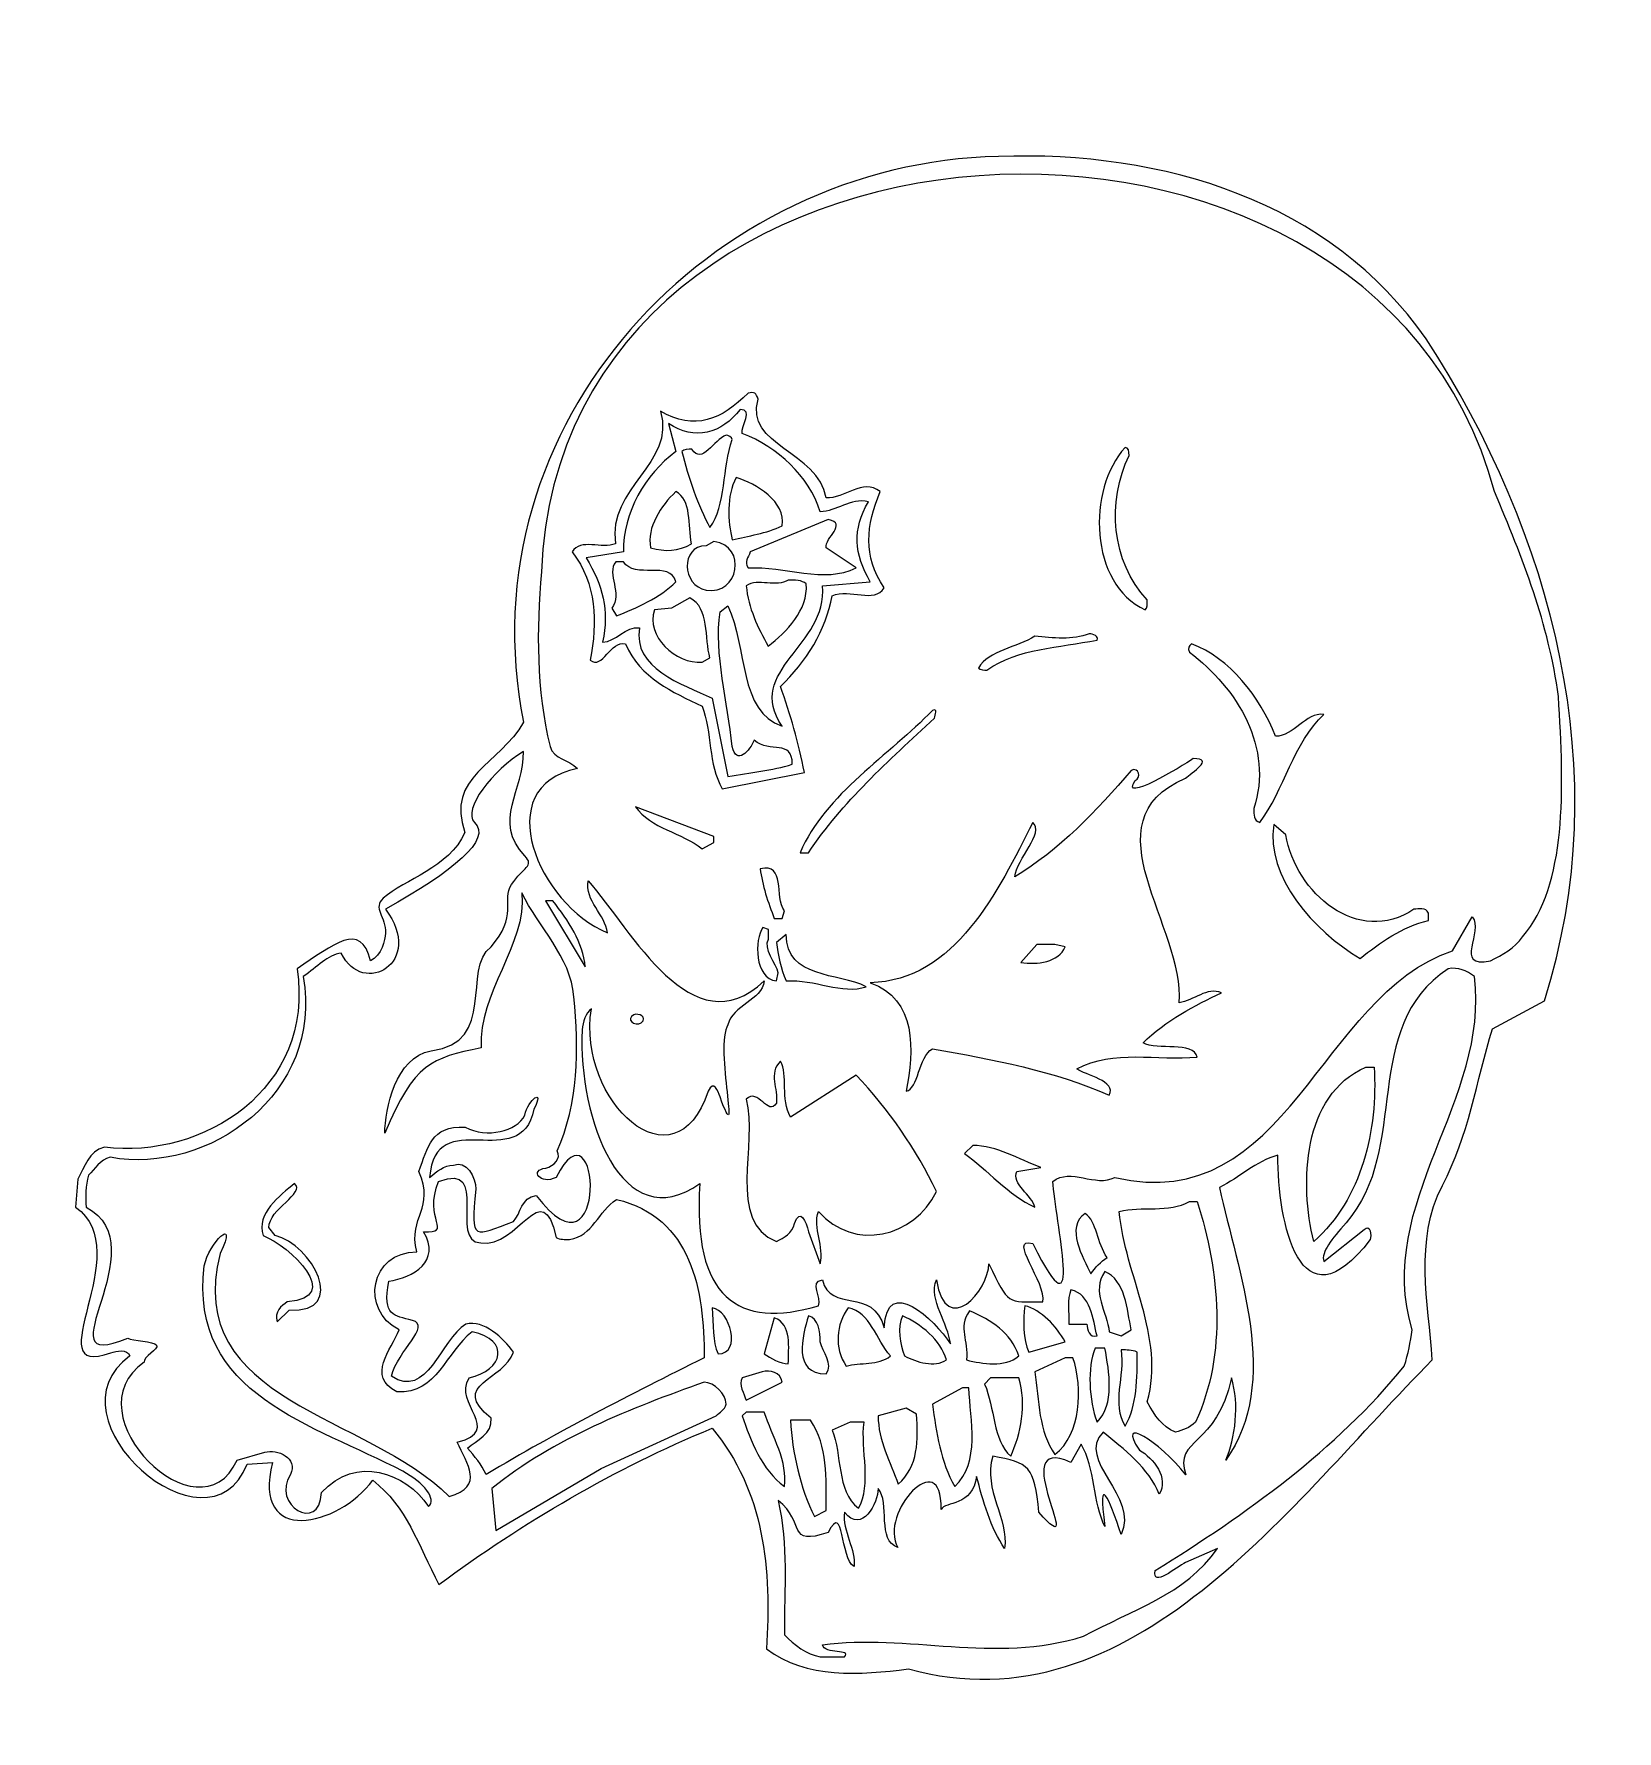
# Model space of a CAD drawing. Header units: centimetres. Extents: x -5.6 to 5.6, y -5.8 to 6.2.
import ezdxf

# ---------------------------------------------------------------- set-up
doc = ezdxf.new("R2010")
doc.units = ezdxf.units.CM
doc.header["$MEASUREMENT"] = 0
doc.layers.add('Ebene 1', color=7, linetype='Continuous')

msp = doc.modelspace()

# ---------------------------------------------------------------- linework, layer by layer
at = {"layer": 'Ebene 1', "color": 7}
for points, knots in [([(-1.53655, -0.10978), (-2.02169, 0.08833), (-2.37983, 0.92399), (-1.74991, 1.05099), (-1.74991, 1.05099), (-1.81087, 1.12211), (-1.91501, 1.10941), (-1.94295, 1.20847), (-1.94295, 1.20847), (-2.03947, 1.60471), (-2.03947, 2.03143), (-2.00391, 2.44291), (-2.00391, 2.44291), (-1.86675, 5.91763), (3.86602, 6.24529), (4.73216, 3.00933), (4.73216, 3.00933), (4.93028, 2.54197), (5.1157, 2.07207), (5.18428, 1.56153), (5.18428, 1.56153), (5.22492, 0.90367), (5.24524, 0.22549), (4.93028, -0.13772), (4.93028, -0.13772), (4.8744, -0.22154), (4.78804, -0.26472), (4.70422, -0.3079), (4.70422, -0.3079), (4.43498, -0.36378), (4.66104, -0.09454), (4.57468, 0.00197), (4.57468, 0.00197), (4.57468, 0.00197), (4.43498, -0.23678), (4.43498, -0.23678), (4.43498, -0.23678), (3.49772, -0.5492), (3.27166, -2.124), (2.04992, -1.83952), (2.04992, -1.83952), (1.91022, -1.91064), (1.7375, -1.7684), (1.6105, -1.86746), (1.6105, -1.86746), (1.62574, -2.124), (1.8391, -3.04602), (1.46826, -2.30688), (1.46826, -2.30688), (1.28538, -2.251), (1.56986, -2.59136), (1.53938, -2.71836), (1.53938, -2.71836), (1.28538, -2.71836), (1.30062, -2.7463), (1.15838, -2.44912), (1.15838, -2.44912), (1.15838, -2.63454), (0.85866, -2.9876), (0.78754, -2.56342), (0.78754, -2.56342), (0.73166, -2.70312), (0.8739, -2.87584), (0.8866, -3.01554), (0.8866, -3.01554), (0.77484, -2.84536), (0.43448, -2.52024), (0.41924, -2.90378), (0.41924, -2.90378), (0.33542, -2.60406), (0.03824, -2.80218), (-0.01763, -2.56342), (-0.01763, -2.56342), (-0.11669, -2.57612), (-0.01763, -2.69042), (-0.04557, -2.7463), (-0.04557, -2.7463), (-0.61199, -2.91648), (-0.93965, -2.69042), (-0.88377, -1.8827), (-0.88377, -1.8827), (-1.43495, -2.27132), (-1.74229, -1.42804), (-1.71689, -0.79558), (-1.71689, -0.79558), (-1.70927, -0.7397), (-1.69149, -0.6762), (-1.65085, -0.64826), (-1.65085, -0.64826), (-1.75499, -1.30104), (-1.05903, -1.93858), (-0.82535, -1.22992), (-0.82535, -1.22992), (-0.78471, -1.14356), (-0.75423, -1.22992), (-0.74153, -1.27056), (-0.74153, -1.27056), (-0.58405, -1.69728), (-0.78471, -0.9175), (-0.68565, -0.76002), (-0.68565, -0.76002), (-0.65517, -0.62032), (-0.44435, -0.58984), (-0.42911, -0.45014), (-0.42911, -0.45014), (-0.93965, -0.9302), (-1.36383, -0.09454), (-1.67371, 0.25851), (-1.67371, 0.25851), (-1.69911, 0.11627), (-1.55179, 0.01721), (-1.53655, -0.10978)], [0, 0, 0, 0, 0.03571429, 0.03571429, 0.03571429, 0.03571429, 0.07142857, 0.07142857, 0.07142857, 0.07142857, 0.10714286, 0.10714286, 0.10714286, 0.10714286, 0.14285714, 0.14285714, 0.14285714, 0.14285714, 0.17857143, 0.17857143, 0.17857143, 0.17857143, 0.21428571, 0.21428571, 0.21428571, 0.21428571, 0.25, 0.25, 0.25, 0.25, 0.28571429, 0.28571429, 0.28571429, 0.28571429, 0.32142857, 0.32142857, 0.32142857, 0.32142857, 0.35714286, 0.35714286, 0.35714286, 0.35714286, 0.39285714, 0.39285714, 0.39285714, 0.39285714, 0.42857143, 0.42857143, 0.42857143, 0.42857143, 0.46428571, 0.46428571, 0.46428571, 0.46428571, 0.5, 0.5, 0.5, 0.5, 0.53571429, 0.53571429, 0.53571429, 0.53571429, 0.57142857, 0.57142857, 0.57142857, 0.57142857, 0.60714286, 0.60714286, 0.60714286, 0.60714286, 0.64285714, 0.64285714, 0.64285714, 0.64285714, 0.67857143, 0.67857143, 0.67857143, 0.67857143, 0.71428571, 0.71428571, 0.71428571, 0.71428571, 0.75, 0.75, 0.75, 0.75, 0.78571429, 0.78571429, 0.78571429, 0.78571429, 0.82142857, 0.82142857, 0.82142857, 0.82142857, 0.85714286, 0.85714286, 0.85714286, 0.85714286, 0.89285714, 0.89285714, 0.89285714, 0.89285714, 0.92857143, 0.92857143, 0.92857143, 0.92857143, 0.96428571, 0.96428571, 0.96428571, 0.96428571, 1, 1, 1, 1]), ([(-0.59929, 3.59099), (-0.50023, 3.59099), (-0.59929, 3.47669), (-0.58405, 3.42081), (-0.58405, 3.42081), (-0.33005, 3.32175), (-0.11669, 3.12363), (-0.03287, 2.86709), (-0.03287, 2.86709), (0.07888, 2.86709), (0.17794, 2.96615), (0.30748, 2.93821), (0.30748, 2.93821), (0.19318, 2.74009), (0.20588, 2.56991), (0.32018, 2.37179), (0.32018, 2.37179), (0.32018, 2.37179), (-0.01763, 2.34385), (-0.01763, 2.34385), (-0.01763, 2.34385), (0.023, 1.91713), (-0.57135, 1.74695), (-0.30211, 1.35071), (-0.30211, 1.35071), (-0.60945, 1.45231), (-0.54849, 1.90443), (-0.68565, 2.20161), (-0.68565, 2.20161), (-0.68565, 2.20161), (-0.74153, 2.15843), (-0.74153, 2.15843), (-0.74153, 2.15843), (-0.78471, 1.86125), (-0.68565, 1.52089), (-0.65517, 1.20847), (-0.65517, 1.20847), (-0.62723, 1.06623), (-0.52817, 1.18053), (-0.50023, 1.25165), (-0.50023, 1.25165), (-0.38593, 1.15259), (-0.23099, 1.26435), (-0.23099, 1.08147), (-0.23099, 1.08147), (-0.37323, 1.03829), (-0.52817, 1.02305), (-0.68565, 0.99511), (-0.68565, 0.99511), (-0.68565, 0.99511), (-0.79741, 1.54883), (-0.79741, 1.54883), (-0.79741, 1.54883), (-1.01077, 1.64789), (-1.36129, 1.76219), (-1.31049, 2.04667), (-1.31049, 2.04667), (-1.40955, 2.05937), (-1.47813, 1.94507), (-1.57211, 1.94507), (-1.57211, 1.94507), (-1.52131, 2.17367), (-1.57211, 2.34385), (-1.68641, 2.54197), (-1.68641, 2.54197), (-1.68641, 2.54197), (-1.42479, 2.58261), (-1.42479, 2.58261), (-1.42479, 2.58261), (-1.42479, 2.86709), (-1.27493, 3.12363), (-1.05395, 3.29381), (-1.05395, 3.29381), (-1.05395, 3.29381), (-1.10475, 3.49193), (-1.10475, 3.49193), (-1.10475, 3.49193), (-0.92441, 3.36493), (-0.72629, 3.42081), (-0.59929, 3.59099)], [0, 0, 0, 0, 0.05, 0.05, 0.05, 0.05, 0.1, 0.1, 0.1, 0.1, 0.15, 0.15, 0.15, 0.15, 0.2, 0.2, 0.2, 0.2, 0.25, 0.25, 0.25, 0.25, 0.3, 0.3, 0.3, 0.3, 0.35, 0.35, 0.35, 0.35, 0.4, 0.4, 0.4, 0.4, 0.45, 0.45, 0.45, 0.45, 0.5, 0.5, 0.5, 0.5, 0.55, 0.55, 0.55, 0.55, 0.6, 0.6, 0.6, 0.6, 0.65, 0.65, 0.65, 0.65, 0.7, 0.7, 0.7, 0.7, 0.75, 0.75, 0.75, 0.75, 0.8, 0.8, 0.8, 0.8, 0.85, 0.85, 0.85, 0.85, 0.9, 0.9, 0.9, 0.9, 0.95, 0.95, 0.95, 0.95, 1, 1, 1, 1]), ([(-2.13091, 1.17291), (-2.12583, 0.90113), (-2.35189, 0.67507), (-2.12075, 0.43377), (-2.12075, 0.43377), (-2.04963, 0.36011), (-2.13345, 0.35757), (-2.21473, 0.23057), (-2.21473, 0.23057), (-2.28585, 0.12135), (-2.16901, 0.00451), (-2.35951, -0.20884), (-2.35951, -0.20884), (-2.56779, -0.36378), (-2.31379, -0.88448), (-2.78369, -0.94544), (-2.78369, -0.94544), (-3.03769, -0.98862), (-3.10881, -1.35692), (-3.11135, -1.5271), (-3.11135, -1.5271), (-2.90053, -1.02418), (-2.78115, -0.99878), (-2.43063, -0.92258), (-2.43063, -0.92258), (-2.45349, -0.53904), (-2.10805, -0.1936), (-2.14107, 0.17215), (-2.14107, 0.17215), (-2.02931, -0.0666), (-1.79563, -0.27742), (-1.77531, -0.5619), (-1.77531, -0.5619), (-1.73467, -0.9302), (-1.74483, -1.3239), (-1.89215, -1.65156), (-1.89215, -1.65156), (-1.86167, -1.70744), (-1.91501, -1.75824), (-1.97343, -1.77348), (-1.97343, -1.77348), (-2.09281, -1.78618), (-2.00899, -1.8954), (-1.89977, -1.83952), (-1.89977, -1.83952), (-1.58989, -1.22992), (-1.51877, -2.64724), (-2.04201, -1.96652), (-2.04201, -1.96652), (-2.14615, -1.98176), (-2.14869, -2.09352), (-2.20203, -2.15194), (-2.20203, -2.15194), (-2.47635, -2.251), (-2.50937, -2.30688), (-2.46619, -1.92334), (-2.46619, -1.92334), (-2.46873, -1.83952), (-2.53477, -1.71252), (-2.62621, -1.75316), (-2.62621, -1.75316), (-2.69225, -1.75316), (-2.74305, -1.79634), (-2.79385, -1.83952), (-2.79385, -1.83952), (-2.75575, -1.31374), (-2.15123, -1.82428), (-2.05725, -1.35692), (-2.05725, -1.35692), (-1.97597, -1.20198), (-2.09789, -1.2858), (-2.12075, -1.4001), (-2.12075, -1.4001), (-2.17663, -1.5144), (-2.38999, -1.5652), (-2.54239, -1.48392), (-2.54239, -1.48392), (-2.78877, -1.47376), (-2.80401, -1.62616), (-2.87005, -1.79634), (-2.87005, -1.79634), (-2.75321, -2.06558), (-2.94625, -2.10876), (-2.88529, -2.3653), (-2.88529, -2.3653), (-3.21041, -2.3653), (-3.28915, -2.77678), (-3.00975, -2.91648), (-3.00975, -2.91648), (-3.06563, -3.05872), (-3.24089, -3.24414), (-3.02499, -3.3559), (-3.02499, -3.3559), (-2.73797, -3.37114), (-2.68209, -3.07396), (-2.49413, -2.93172), (-2.49413, -2.93172), (-2.22235, -2.9876), (-2.27061, -3.20096), (-2.51445, -3.25684), (-2.51445, -3.25684), (-2.63383, -3.44226), (-2.26553, -3.62514), (-2.59827, -3.7115), (-2.59827, -3.7115), (-2.53223, -3.86644), (-2.40015, -4.02392), (-2.65669, -4.09504), (-2.65669, -4.09504), (-3.23073, -3.51338), (-4.54137, -3.42702), (-4.27467, -2.378), (-4.27467, -2.378), (-4.14005, -2.09352), (-4.35849, -2.30688), (-4.38643, -2.46436), (-4.38643, -2.46436), (-4.50073, -3.37876), (-3.60411, -3.58704), (-2.98435, -3.91724), (-2.98435, -3.91724), (-2.83449, -3.99598), (-2.74051, -4.11536), (-2.80147, -4.16616), (-2.80147, -4.16616), (-2.96403, -3.92486), (-3.31455, -3.79786), (-3.55839, -4.0671), (-3.55839, -4.0671), (-3.57109, -4.36428), (-3.91907, -4.15092), (-3.77683, -3.9401), (-3.77683, -3.9401), (-3.72349, -3.82326), (-3.86827, -3.75468), (-3.95971, -3.78262), (-3.95971, -3.78262), (-3.95971, -3.78262), (-4.15529, -3.8385), (-4.15529, -3.8385), (-4.15529, -3.8385), (-4.41691, -4.42016), (-5.34401, -3.51338), (-4.81061, -3.14508), (-4.81061, -3.14508), (-4.82331, -3.10952), (-4.70393, -3.05364), (-4.72425, -3.0257), (-4.72425, -3.0257), (-4.74203, -2.99776), (-4.89697, -2.99522), (-4.92745, -2.9749), (-4.92745, -2.9749), (-5.56245, -3.24414), (-4.69631, -2.32212), (-5.22209, -2.05034), (-5.22209, -2.05034), (-5.22463, -1.98176), (-5.22717, -1.8954), (-5.20431, -1.82428), (-5.20431, -1.82428), (-5.16113, -1.7811), (-5.12303, -1.71252), (-5.05191, -1.69728), (-5.05191, -1.69728), (-4.35849, -1.82428), (-3.53807, -1.24262), (-3.68793, -0.41966), (-3.68793, -0.41966), (-3.58633, -0.35108), (-3.51521, -0.26472), (-3.41869, -0.25456), (-3.41869, -0.25456), (-3.26375, -0.56952), (-2.82433, -0.3206), (-3.10627, 0.05785), (-3.10627, 0.05785), (-2.62621, 0.32455), (-2.35189, 0.55061), (-2.47635, 0.66999), (-2.47635, 0.66999), (-2.56779, 0.76143), (-2.34427, 1.04083), (-2.13091, 1.17291)], [0, 0, 0, 0, 0.02173913, 0.02173913, 0.02173913, 0.02173913, 0.04347826, 0.04347826, 0.04347826, 0.04347826, 0.06521739, 0.06521739, 0.06521739, 0.06521739, 0.08695652, 0.08695652, 0.08695652, 0.08695652, 0.10869565, 0.10869565, 0.10869565, 0.10869565, 0.13043478, 0.13043478, 0.13043478, 0.13043478, 0.15217391, 0.15217391, 0.15217391, 0.15217391, 0.17391304, 0.17391304, 0.17391304, 0.17391304, 0.19565217, 0.19565217, 0.19565217, 0.19565217, 0.2173913, 0.2173913, 0.2173913, 0.2173913, 0.23913043, 0.23913043, 0.23913043, 0.23913043, 0.26086957, 0.26086957, 0.26086957, 0.26086957, 0.2826087, 0.2826087, 0.2826087, 0.2826087, 0.30434783, 0.30434783, 0.30434783, 0.30434783, 0.32608696, 0.32608696, 0.32608696, 0.32608696, 0.34782609, 0.34782609, 0.34782609, 0.34782609, 0.36956522, 0.36956522, 0.36956522, 0.36956522, 0.39130435, 0.39130435, 0.39130435, 0.39130435, 0.41304348, 0.41304348, 0.41304348, 0.41304348, 0.43478261, 0.43478261, 0.43478261, 0.43478261, 0.45652174, 0.45652174, 0.45652174, 0.45652174, 0.47826087, 0.47826087, 0.47826087, 0.47826087, 0.5, 0.5, 0.5, 0.5, 0.52173913, 0.52173913, 0.52173913, 0.52173913, 0.54347826, 0.54347826, 0.54347826, 0.54347826, 0.56521739, 0.56521739, 0.56521739, 0.56521739, 0.58695652, 0.58695652, 0.58695652, 0.58695652, 0.60869565, 0.60869565, 0.60869565, 0.60869565, 0.63043478, 0.63043478, 0.63043478, 0.63043478, 0.65217391, 0.65217391, 0.65217391, 0.65217391, 0.67391304, 0.67391304, 0.67391304, 0.67391304, 0.69565217, 0.69565217, 0.69565217, 0.69565217, 0.7173913, 0.7173913, 0.7173913, 0.7173913, 0.73913043, 0.73913043, 0.73913043, 0.73913043, 0.76086957, 0.76086957, 0.76086957, 0.76086957, 0.7826087, 0.7826087, 0.7826087, 0.7826087, 0.80434783, 0.80434783, 0.80434783, 0.80434783, 0.82608696, 0.82608696, 0.82608696, 0.82608696, 0.84782609, 0.84782609, 0.84782609, 0.84782609, 0.86956522, 0.86956522, 0.86956522, 0.86956522, 0.89130435, 0.89130435, 0.89130435, 0.89130435, 0.91304348, 0.91304348, 0.91304348, 0.91304348, 0.93478261, 0.93478261, 0.93478261, 0.93478261, 0.95652174, 0.95652174, 0.95652174, 0.95652174, 0.97826087, 0.97826087, 0.97826087, 0.97826087, 1, 1, 1, 1]), ([(-1.97597, 0.11627), (-1.97597, 0.11627), (-1.92263, 0.11627), (-1.92263, 0.11627), (-1.92263, 0.11627), (-1.81595, -0.02342), (-1.70673, -0.17836), (-1.69403, -0.35108), (-1.69403, -0.35108), (-1.69403, -0.35108), (-1.97597, 0.11627), (-1.97597, 0.11627)], [0, 0, 0, 0, 0.33333333, 0.33333333, 0.33333333, 0.33333333, 0.66666667, 0.66666667, 0.66666667, 0.66666667, 1, 1, 1, 1]), ([(1.49874, -0.1936), (1.49874, -0.1936), (1.62574, -0.1936), (1.62574, -0.1936), (1.62574, -0.1936), (1.62574, -0.1936), (1.69686, -0.20884), (1.69686, -0.20884), (1.69686, -0.20884), (1.65368, -0.3206), (1.49874, -0.33584), (1.38444, -0.3206), (1.38444, -0.3206), (1.38444, -0.3206), (1.49874, -0.1936), (1.49874, -0.1936)], [0, 0, 0, 0, 0.25, 0.25, 0.25, 0.25, 0.5, 0.5, 0.5, 0.5, 0.75, 0.75, 0.75, 0.75, 1, 1, 1, 1]), ([(4.4045, -0.36378), (4.47562, -0.35108), (4.53404, -0.37648), (4.58992, -0.41966), (4.58992, -0.41966), (4.70422, -1.2858), (3.88126, -2.02494), (4.1505, -2.91648), (4.1505, -2.91648), (4.1378, -3.00284), (4.12256, -3.08666), (4.09462, -3.17302), (4.09462, -3.17302), (3.61202, -3.76738), (2.97448, -4.22204), (2.3344, -4.61828), (2.3344, -4.61828), (2.30646, -4.74782), (2.48934, -4.59034), (2.54776, -4.5624), (2.54776, -4.5624), (2.54776, -4.5624), (2.77382, -4.46334), (2.77382, -4.46334), (2.77382, -4.46334), (2.54776, -4.791), (2.1693, -4.89768), (1.8264, -5.0831), (1.8264, -5.0831), (1.2041, -5.28122), (0.57418, -5.06024), (-0.01763, -5.14406), (-0.01763, -5.14406), (-0.00239, -5.21518), (0.19318, -5.172), (0.1373, -5.22788), (0.1373, -5.22788), (0.1373, -5.22788), (-0.03287, -5.22788), (-0.03287, -5.22788), (-0.03287, -5.22788), (-0.13193, -5.21518), (-0.21575, -5.14406), (-0.28687, -5.07294), (-0.28687, -5.07294), (-0.28687, -4.73258), (-0.25893, -4.45064), (-0.33005, -4.12298), (-0.33005, -4.12298), (-0.13193, -4.27792), (-0.27417, -4.45064), (0.023, -4.34904), (0.023, -4.34904), (0.1373, -4.12298), (0.10682, -4.53446), (0.20588, -4.59034), (0.20588, -4.59034), (0.22112, -4.47604), (0.12206, -4.33634), (0.1373, -4.2068), (0.1373, -4.2068), (0.2643, -4.36428), (0.37606, -4.13822), (0.37606, -4.03916), (0.37606, -4.03916), (0.46242, -4.13822), (0.3659, -4.41), (0.51576, -4.45572), (0.51576, -4.45572), (0.37352, -4.21442), (0.83326, -3.71912), (0.82056, -4.18648), (0.82056, -4.18648), (0.8485, -4.1306), (1.04408, -4.16616), (1.07202, -3.9528), (1.07202, -3.9528), (1.1152, -4.12298), (1.17108, -4.3211), (1.27014, -4.46334), (1.27014, -4.46334), (1.30062, -4.24998), (1.1152, -4.05186), (1.18632, -3.81056), (1.18632, -3.81056), (1.44032, -3.85374), (1.4835, -3.88168), (1.51144, -4.2068), (1.51144, -4.2068), (1.87974, -4.61828), (1.25744, -3.64038), (1.7375, -3.85374), (1.7375, -3.85374), (1.7375, -3.85374), (1.81116, -3.7242), (1.81116, -3.7242), (1.81116, -3.7242), (1.91022, -3.89692), (1.89498, -4.13822), (1.9788, -4.3084), (1.9788, -4.3084), (1.92292, -3.90962), (2.00928, -4.10774), (2.0931, -4.36428), (2.0931, -4.36428), (2.22264, -4.09504), (1.76798, -3.8385), (1.9661, -3.64038), (1.9661, -3.64038), (2.10834, -3.75468), (2.29122, -3.89692), (2.36234, -4.0798), (2.36234, -4.0798), (2.43346, -3.9655), (2.3217, -3.82326), (2.22264, -3.76738), (2.22264, -3.76738), (2.04992, -3.51338), (2.36742, -3.70388), (2.5503, -3.94264), (2.5503, -3.94264), (2.4614, -3.68102), (2.77382, -3.74452), (2.87288, -3.25684), (2.87288, -3.25684), (2.9313, -3.44226), (2.90082, -3.68356), (2.83224, -3.8385), (2.83224, -3.8385), (3.22848, -3.28732), (2.91606, -2.505), (2.78906, -1.91064), (2.78906, -1.91064), (2.9313, -1.83952), (3.04306, -1.72522), (3.20054, -1.68204), (3.20054, -1.68204), (3.20054, -2.15194), (3.35548, -2.93172), (3.85332, -2.27894), (3.85332, -2.27894), (3.86602, -2.251), (3.85332, -2.16464), (3.81014, -2.20782), (3.81014, -2.20782), (3.81014, -2.20782), (3.52566, -2.43388), (3.52566, -2.43388), (3.52566, -2.43388), (3.50534, -2.3653), (3.58154, -2.2764), (3.68314, -2.15956), (3.68314, -2.15956), (4.14288, -1.63378), (3.77458, -0.78034), (4.4045, -0.36378)], [0, 0, 0, 0, 0.02564103, 0.02564103, 0.02564103, 0.02564103, 0.05128205, 0.05128205, 0.05128205, 0.05128205, 0.07692308, 0.07692308, 0.07692308, 0.07692308, 0.1025641, 0.1025641, 0.1025641, 0.1025641, 0.12820513, 0.12820513, 0.12820513, 0.12820513, 0.15384615, 0.15384615, 0.15384615, 0.15384615, 0.17948718, 0.17948718, 0.17948718, 0.17948718, 0.20512821, 0.20512821, 0.20512821, 0.20512821, 0.23076923, 0.23076923, 0.23076923, 0.23076923, 0.25641026, 0.25641026, 0.25641026, 0.25641026, 0.28205128, 0.28205128, 0.28205128, 0.28205128, 0.30769231, 0.30769231, 0.30769231, 0.30769231, 0.33333333, 0.33333333, 0.33333333, 0.33333333, 0.35897436, 0.35897436, 0.35897436, 0.35897436, 0.38461538, 0.38461538, 0.38461538, 0.38461538, 0.41025641, 0.41025641, 0.41025641, 0.41025641, 0.43589744, 0.43589744, 0.43589744, 0.43589744, 0.46153846, 0.46153846, 0.46153846, 0.46153846, 0.48717949, 0.48717949, 0.48717949, 0.48717949, 0.51282051, 0.51282051, 0.51282051, 0.51282051, 0.53846154, 0.53846154, 0.53846154, 0.53846154, 0.56410256, 0.56410256, 0.56410256, 0.56410256, 0.58974359, 0.58974359, 0.58974359, 0.58974359, 0.61538462, 0.61538462, 0.61538462, 0.61538462, 0.64102564, 0.64102564, 0.64102564, 0.64102564, 0.66666667, 0.66666667, 0.66666667, 0.66666667, 0.69230769, 0.69230769, 0.69230769, 0.69230769, 0.71794872, 0.71794872, 0.71794872, 0.71794872, 0.74358974, 0.74358974, 0.74358974, 0.74358974, 0.76923077, 0.76923077, 0.76923077, 0.76923077, 0.79487179, 0.79487179, 0.79487179, 0.79487179, 0.82051282, 0.82051282, 0.82051282, 0.82051282, 0.84615385, 0.84615385, 0.84615385, 0.84615385, 0.87179487, 0.87179487, 0.87179487, 0.87179487, 0.8974359, 0.8974359, 0.8974359, 0.8974359, 0.92307692, 0.92307692, 0.92307692, 0.92307692, 0.94871795, 0.94871795, 0.94871795, 0.94871795, 0.97435897, 0.97435897, 0.97435897, 0.97435897, 1, 1, 1, 1]), ([(-1.35113, -0.6889), (-1.31557, -0.6762), (-1.25207, -0.70414), (-1.29779, -0.74732), (-1.29779, -0.74732), (-1.34605, -0.77526), (-1.41209, -0.71938), (-1.35113, -0.6889)], [0, 0, 0, 0, 0.5, 0.5, 0.5, 0.5, 1, 1, 1, 1]), ([(1.8391, -2.09352), (1.92292, -2.15194), (1.92292, -2.30688), (1.99404, -2.40594), (1.99404, -2.40594), (1.95086, -2.43388), (1.91022, -2.47706), (1.87974, -2.52024), (1.87974, -2.52024), (1.82386, -2.40594), (1.69686, -2.19258), (1.8391, -2.09352)], [0, 0, 0, 0, 0.33333333, 0.33333333, 0.33333333, 0.33333333, 0.66666667, 0.66666667, 0.66666667, 0.66666667, 1, 1, 1, 1]), ([(1.9788, -2.505), (2.12104, -2.56342), (2.13628, -2.77678), (2.16422, -2.91648), (2.16422, -2.91648), (2.16422, -2.91648), (2.0931, -2.95966), (2.0931, -2.95966), (2.0931, -2.95966), (2.0931, -2.95966), (2.00928, -2.93172), (2.00928, -2.93172), (2.00928, -2.93172), (1.99404, -2.78948), (1.87974, -2.64724), (1.9788, -2.505)], [0, 0, 0, 0, 0.25, 0.25, 0.25, 0.25, 0.5, 0.5, 0.5, 0.5, 0.75, 0.75, 0.75, 0.75, 1, 1, 1, 1]), ([(1.7375, -2.63454), (1.87974, -2.66248), (1.89498, -2.84536), (1.92292, -2.95966), (1.92292, -2.95966), (1.86704, -2.9749), (1.8518, -2.91648), (1.8518, -2.87584), (1.8518, -2.87584), (1.8518, -2.87584), (1.7248, -2.87584), (1.7248, -2.87584), (1.7248, -2.87584), (1.7248, -2.78948), (1.7121, -2.70312), (1.7375, -2.63454)], [0, 0, 0, 0, 0.25, 0.25, 0.25, 0.25, 0.5, 0.5, 0.5, 0.5, 0.75, 0.75, 0.75, 0.75, 1, 1, 1, 1]), ([(1.41238, -2.7463), (1.52668, -2.77678), (1.63844, -2.88854), (1.69686, -3.00284), (1.69686, -3.00284), (1.69686, -3.00284), (1.44032, -3.07396), (1.44032, -3.07396), (1.44032, -3.07396), (1.39968, -2.9876), (1.39968, -2.84536), (1.41238, -2.7463)], [0, 0, 0, 0, 0.33333333, 0.33333333, 0.33333333, 0.33333333, 0.66666667, 0.66666667, 0.66666667, 0.66666667, 1, 1, 1, 1]), ([(-0.79741, -2.76154), (-0.67041, -2.77678), (-0.58405, -3.08666), (-0.75423, -3.08666), (-0.75423, -3.08666), (-0.79741, -3.00284), (-0.78471, -2.87584), (-0.79741, -2.76154)], [0, 0, 0, 0, 0.5, 0.5, 0.5, 0.5, 1, 1, 1, 1]), ([(-0.35799, -2.83266), (-0.23099, -2.87584), (-0.25893, -3.04602), (-0.25893, -3.15778), (-0.25893, -3.15778), (-0.31481, -3.15778), (-0.38593, -3.1146), (-0.42911, -3.08666), (-0.42911, -3.08666), (-0.42911, -3.08666), (-0.35799, -2.83266), (-0.35799, -2.83266)], [0, 0, 0, 0, 0.33333333, 0.33333333, 0.33333333, 0.33333333, 0.66666667, 0.66666667, 0.66666667, 0.66666667, 1, 1, 1, 1]), ([(-0.11669, -2.81742), (-0.04557, -2.83266), (-0.03287, -2.93172), (-0.03287, -3.00284), (-0.03287, -3.00284), (-0.01763, -3.07396), (0.06364, -3.15778), (0.00776, -3.2289), (0.00776, -3.2289), (-0.23099, -3.2289), (-0.15987, -2.95966), (-0.11669, -2.81742)], [0, 0, 0, 0, 0.33333333, 0.33333333, 0.33333333, 0.33333333, 0.66666667, 0.66666667, 0.66666667, 0.66666667, 1, 1, 1, 1]), ([(0.16524, -2.76154), (0.32018, -2.78948), (0.36336, -2.9876), (0.46242, -3.1019), (0.46242, -3.1019), (0.37606, -3.17302), (0.24906, -3.14508), (0.15, -3.17302), (0.15, -3.17302), (0.06364, -3.04602), (0.07888, -2.87584), (0.16524, -2.76154)], [0, 0, 0, 0, 0.33333333, 0.33333333, 0.33333333, 0.33333333, 0.66666667, 0.66666667, 0.66666667, 0.66666667, 1, 1, 1, 1]), ([(0.54878, -2.81742), (0.67578, -2.87584), (0.81802, -2.9876), (0.85866, -3.12984), (0.85866, -3.12984), (0.77484, -3.18572), (0.64784, -3.14508), (0.56148, -3.1019), (0.56148, -3.1019), (0.53354, -3.01554), (0.5056, -2.90378), (0.54878, -2.81742)], [0, 0, 0, 0, 0.33333333, 0.33333333, 0.33333333, 0.33333333, 0.66666667, 0.66666667, 0.66666667, 0.66666667, 1, 1, 1, 1]), ([(1.02122, -2.78186), (1.1787, -2.85298), (1.31332, -2.93172), (1.3692, -3.1019), (1.3692, -3.1019), (1.27014, -3.18572), (1.1152, -3.15778), (1.0009, -3.12984), (1.0009, -3.12984), (1.01614, -2.9876), (0.9374, -2.90886), (1.02122, -2.78186)], [0, 0, 0, 0, 0.33333333, 0.33333333, 0.33333333, 0.33333333, 0.66666667, 0.66666667, 0.66666667, 0.66666667, 1, 1, 1, 1]), ([(1.69686, -3.1146), (1.69686, -3.1146), (1.75274, -3.1146), (1.75274, -3.1146), (1.75274, -3.1146), (1.82386, -3.32796), (1.81116, -3.65562), (1.62574, -3.79786), (1.62574, -3.79786), (1.51144, -3.64038), (1.51144, -3.41432), (1.4835, -3.21366), (1.4835, -3.21366), (1.4835, -3.21366), (1.69686, -3.1146), (1.69686, -3.1146)], [0, 0, 0, 0, 0.25, 0.25, 0.25, 0.25, 0.5, 0.5, 0.5, 0.5, 0.75, 0.75, 0.75, 0.75, 1, 1, 1, 1]), ([(1.91022, -3.04602), (1.91022, -3.04602), (1.9788, -3.04602), (1.9788, -3.04602), (1.9788, -3.04602), (2.00928, -3.21366), (2.04992, -3.44226), (1.92292, -3.56926), (1.92292, -3.56926), (1.86704, -3.41432), (1.8518, -3.18572), (1.91022, -3.04602)], [0, 0, 0, 0, 0.33333333, 0.33333333, 0.33333333, 0.33333333, 0.66666667, 0.66666667, 0.66666667, 0.66666667, 1, 1, 1, 1]), ([(2.0931, -3.05872), (2.13628, -3.05872), (2.16422, -3.05872), (2.2074, -3.07396), (2.2074, -3.07396), (2.2074, -3.25684), (2.2074, -3.45496), (2.12104, -3.5972), (2.12104, -3.5972), (2.02198, -3.44226), (2.12104, -3.24414), (2.0931, -3.05872)], [0, 0, 0, 0, 0.33333333, 0.33333333, 0.33333333, 0.33333333, 0.66666667, 0.66666667, 0.66666667, 0.66666667, 1, 1, 1, 1]), ([(-0.44435, -3.21366), (-0.38593, -3.20096), (-0.31481, -3.21366), (-0.30211, -3.28732), (-0.30211, -3.28732), (-0.30211, -3.28732), (-0.55611, -3.41432), (-0.55611, -3.41432), (-0.55611, -3.41432), (-0.57135, -3.37114), (-0.61199, -3.30002), (-0.58405, -3.25684), (-0.58405, -3.25684), (-0.58405, -3.25684), (-0.44435, -3.21366), (-0.44435, -3.21366)], [0, 0, 0, 0, 0.25, 0.25, 0.25, 0.25, 0.5, 0.5, 0.5, 0.5, 0.75, 0.75, 0.75, 0.75, 1, 1, 1, 1]), ([(-0.85329, -3.28732), (-0.78471, -3.28732), (-0.69835, -3.37114), (-0.69835, -3.44226), (-0.69835, -3.44226), (-0.71105, -3.48544), (-0.74153, -3.49814), (-0.76947, -3.52608), (-0.76947, -3.52608), (-0.76947, -3.52608), (-1.58227, -3.89692), (-1.58227, -3.89692), (-1.58227, -3.89692), (-1.58227, -3.89692), (-2.32649, -4.33634), (-2.32649, -4.33634), (-2.32649, -4.33634), (-2.32649, -4.33634), (-2.35443, -4.03916), (-2.35443, -4.03916), (-2.35443, -4.03916), (-1.91501, -3.68356), (-1.36891, -3.4702), (-0.85329, -3.28732)], [0, 0, 0, 0, 0.16666667, 0.16666667, 0.16666667, 0.16666667, 0.33333333, 0.33333333, 0.33333333, 0.33333333, 0.5, 0.5, 0.5, 0.5, 0.66666667, 0.66666667, 0.66666667, 0.66666667, 0.83333333, 0.83333333, 0.83333333, 0.83333333, 1, 1, 1, 1]), ([(0.97296, -3.32796), (0.97296, -3.32796), (1.01614, -3.32796), (1.01614, -3.32796), (1.01614, -3.32796), (1.02884, -3.55656), (1.09996, -3.85374), (0.91708, -4.02392), (0.91708, -4.02392), (0.81802, -3.85374), (0.78754, -3.64038), (0.7596, -3.44226), (0.7596, -3.44226), (0.7596, -3.44226), (0.97296, -3.32796), (0.97296, -3.32796)], [0, 0, 0, 0, 0.25, 0.25, 0.25, 0.25, 0.5, 0.5, 0.5, 0.5, 0.75, 0.75, 0.75, 0.75, 1, 1, 1, 1]), ([(1.17108, -3.25684), (1.17108, -3.25684), (1.3692, -3.25684), (1.3692, -3.25684), (1.3692, -3.25684), (1.42762, -3.44226), (1.38444, -3.65562), (1.31332, -3.81056), (1.31332, -3.81056), (1.18632, -3.69626), (1.20156, -3.4702), (1.1279, -3.30002), (1.1279, -3.30002), (1.1279, -3.30002), (1.17108, -3.25684), (1.17108, -3.25684)], [0, 0, 0, 0, 0.25, 0.25, 0.25, 0.25, 0.5, 0.5, 0.5, 0.5, 0.75, 0.75, 0.75, 0.75, 1, 1, 1, 1]), ([(0.57418, -3.4702), (0.57418, -3.4702), (0.64784, -3.51338), (0.64784, -3.51338), (0.64784, -3.51338), (0.66054, -3.69626), (0.66054, -3.88168), (0.5183, -4.00868), (0.5183, -4.00868), (0.46242, -3.85374), (0.37606, -3.69626), (0.37606, -3.52608), (0.37606, -3.52608), (0.37606, -3.52608), (0.57418, -3.4702), (0.57418, -3.4702)], [0, 0, 0, 0, 0.25, 0.25, 0.25, 0.25, 0.5, 0.5, 0.5, 0.5, 0.75, 0.75, 0.75, 0.75, 1, 1, 1, 1]), ([(-0.55611, -3.49814), (-0.55611, -3.49814), (-0.42911, -3.49814), (-0.42911, -3.49814), (-0.42911, -3.49814), (-0.37323, -3.66832), (-0.25893, -3.85374), (-0.28687, -4.02392), (-0.28687, -4.02392), (-0.44435, -3.90962), (-0.52817, -3.69626), (-0.58405, -3.52608), (-0.58405, -3.52608), (-0.58405, -3.52608), (-0.55611, -3.49814), (-0.55611, -3.49814)], [0, 0, 0, 0, 0.25, 0.25, 0.25, 0.25, 0.5, 0.5, 0.5, 0.5, 0.75, 0.75, 0.75, 0.75, 1, 1, 1, 1]), ([(-0.24369, -3.55656), (-0.24369, -3.55656), (-0.10145, -3.55656), (-0.10145, -3.55656), (-0.10145, -3.55656), (0.023, -3.73944), (0.00776, -3.9655), (0.00776, -4.1941), (0.00776, -4.1941), (0.00776, -4.1941), (-0.07351, -4.23728), (-0.07351, -4.23728), (-0.07351, -4.23728), (-0.17511, -4.03916), (-0.23099, -3.78262), (-0.24369, -3.55656)], [0, 0, 0, 0, 0.25, 0.25, 0.25, 0.25, 0.5, 0.5, 0.5, 0.5, 0.75, 0.75, 0.75, 0.75, 1, 1, 1, 1]), ([(0.17794, -3.56926), (0.17794, -3.56926), (0.277, -3.56926), (0.277, -3.56926), (0.277, -3.56926), (0.24906, -3.76738), (0.33542, -4.00868), (0.23636, -4.17886), (0.23636, -4.17886), (0.07888, -4.05186), (0.12206, -3.79786), (0.05094, -3.62514), (0.05094, -3.62514), (0.05094, -3.62514), (0.17794, -3.56926), (0.17794, -3.56926)], [0, 0, 0, 0, 0.25, 0.25, 0.25, 0.25, 0.5, 0.5, 0.5, 0.5, 0.75, 0.75, 0.75, 0.75, 1, 1, 1, 1])]:
    msp.add_open_spline(points, degree=3, knots=knots, dxfattribs=at)
at = {"layer": 'Ebene 1'}
for points, knots in [([(1.22696, 5.37915), (2.39028, 5.41979), (3.56884, 5.06673), (4.24956, 4.08883), (4.24956, 4.08883), (5.14364, 2.71215), (5.5983, 1.02305), (5.08522, -0.58984), (5.08522, -0.58984), (5.08522, -0.58984), (4.71692, -0.78796), (4.71692, -0.78796), (4.71692, -0.78796), (4.60516, -1.1588), (4.54674, -1.55504), (4.36386, -1.8954), (4.36386, -1.8954), (4.1632, -2.29164), (4.2648, -2.71836), (4.29274, -3.12984), (4.29274, -3.12984), (3.2996, -4.12298), (2.17946, -5.75366), (0.58942, -5.31424), (0.58942, -5.31424), (0.24906, -5.35742), (-0.13193, -5.38536), (-0.41387, -5.172), (-0.41387, -5.172), (-0.37323, -4.61828), (-0.42911, -4.05186), (-0.79741, -3.61244), (-0.79741, -3.61244), (-1.48575, -3.89692), (-2.13345, -4.27792), (-2.72781, -4.71734), (-2.72781, -4.71734), (-2.87767, -4.4354), (-2.95387, -4.16616), (-3.19517, -3.98074), (-3.19517, -3.98074), (-3.43647, -4.3084), (-4.05623, -4.45064), (-3.90383, -3.85374), (-3.90383, -3.85374), (-3.90383, -3.85374), (-4.08417, -3.86644), (-4.08417, -3.86644), (-4.08417, -3.86644), (-4.35849, -4.5624), (-5.52435, -3.54132), (-4.91221, -3.1019), (-4.91221, -3.1019), (-4.92999, -3.04856), (-5.00873, -3.06634), (-5.04683, -3.07904), (-5.04683, -3.07904), (-5.59039, -3.27208), (-4.85125, -2.35768), (-5.29575, -2.05034), (-5.29575, -2.05034), (-5.29575, -2.05034), (-5.28051, -1.85222), (-5.28051, -1.85222), (-5.28051, -1.85222), (-5.23225, -1.7684), (-5.20431, -1.6541), (-5.09255, -1.62616), (-5.09255, -1.62616), (-4.39913, -1.71252), (-3.60157, -1.21468), (-3.73111, -0.36378), (-3.73111, -0.36378), (-3.47203, -0.1936), (-3.27899, -0.02342), (-3.21295, -0.3079), (-3.21295, -0.3079), (-3.13167, -0.27234), (-3.10881, -0.16058), (-3.10627, -0.11232), (-3.10627, -0.11232), (-3.10119, 0.00197), (-3.20025, 0.06801), (-3.12151, 0.13405), (-3.12151, 0.13405), (-2.97165, 0.26867), (-2.65669, 0.34995), (-2.54493, 0.59887), (-2.54493, 0.59887), (-2.68463, 0.99511), (-2.29601, 1.08147), (-2.13091, 1.37865), (-2.13091, 1.37865), (-2.55001, 3.49193), (-0.81265, 5.33597), (1.22696, 5.37915)], [0, 0, 0, 0, 0.04166667, 0.04166667, 0.04166667, 0.04166667, 0.08333333, 0.08333333, 0.08333333, 0.08333333, 0.125, 0.125, 0.125, 0.125, 0.16666667, 0.16666667, 0.16666667, 0.16666667, 0.20833333, 0.20833333, 0.20833333, 0.20833333, 0.25, 0.25, 0.25, 0.25, 0.29166667, 0.29166667, 0.29166667, 0.29166667, 0.33333333, 0.33333333, 0.33333333, 0.33333333, 0.375, 0.375, 0.375, 0.375, 0.41666667, 0.41666667, 0.41666667, 0.41666667, 0.45833333, 0.45833333, 0.45833333, 0.45833333, 0.5, 0.5, 0.5, 0.5, 0.54166667, 0.54166667, 0.54166667, 0.54166667, 0.58333333, 0.58333333, 0.58333333, 0.58333333, 0.625, 0.625, 0.625, 0.625, 0.66666667, 0.66666667, 0.66666667, 0.66666667, 0.70833333, 0.70833333, 0.70833333, 0.70833333, 0.75, 0.75, 0.75, 0.75, 0.79166667, 0.79166667, 0.79166667, 0.79166667, 0.83333333, 0.83333333, 0.83333333, 0.83333333, 0.875, 0.875, 0.875, 0.875, 0.91666667, 0.91666667, 0.91666667, 0.91666667, 0.95833333, 0.95833333, 0.95833333, 0.95833333, 1, 1, 1, 1]), ([(-0.54341, 3.70529), (-0.50023, 3.71799), (-0.48499, 3.70529), (-0.47229, 3.66211), (-0.47229, 3.66211), (-0.57135, 3.33445), (-0.04557, 3.29381), (0.00776, 2.96615), (0.00776, 2.96615), (0.1373, 2.95345), (0.2643, 3.10839), (0.3913, 3.00933), (0.3913, 3.00933), (0.29224, 2.76803), (0.2643, 2.55721), (0.41924, 2.32861), (0.41924, 2.32861), (0.34812, 2.21431), (0.17794, 2.32861), (0.05094, 2.27273), (0.05094, 2.27273), (0.00776, 2.03143), (-0.13193, 1.80283), (-0.31481, 1.63265), (-0.31481, 1.63265), (-0.24369, 1.43453), (-0.18781, 1.23641), (-0.14463, 1.02305), (-0.14463, 1.02305), (-0.14463, 1.02305), (-0.72629, 0.90875), (-0.72629, 0.90875), (-0.72629, 0.90875), (-0.82535, 1.08147), (-0.79741, 1.30753), (-0.86853, 1.49295), (-0.86853, 1.49295), (-1.07681, 1.59201), (-1.30541, 1.69107), (-1.40955, 1.93237), (-1.40955, 1.93237), (-1.51369, 1.96031), (-1.57465, 1.74695), (-1.65847, 1.81807), (-1.65847, 1.81807), (-1.60767, 2.08731), (-1.61275, 2.35655), (-1.78547, 2.58261), (-1.78547, 2.58261), (-1.72959, 2.68421), (-1.57465, 2.59785), (-1.48067, 2.64103), (-1.48067, 2.64103), (-1.54163, 3.03727), (-1.05141, 3.20745), (-1.16317, 3.57829), (-1.16317, 3.57829), (-0.92441, 3.43605), (-0.72629, 3.51987), (-0.54341, 3.70529)], [0, 0, 0, 0, 0.06666667, 0.06666667, 0.06666667, 0.06666667, 0.13333333, 0.13333333, 0.13333333, 0.13333333, 0.2, 0.2, 0.2, 0.2, 0.26666667, 0.26666667, 0.26666667, 0.26666667, 0.33333333, 0.33333333, 0.33333333, 0.33333333, 0.4, 0.4, 0.4, 0.4, 0.46666667, 0.46666667, 0.46666667, 0.46666667, 0.53333333, 0.53333333, 0.53333333, 0.53333333, 0.6, 0.6, 0.6, 0.6, 0.66666667, 0.66666667, 0.66666667, 0.66666667, 0.73333333, 0.73333333, 0.73333333, 0.73333333, 0.8, 0.8, 0.8, 0.8, 0.86666667, 0.86666667, 0.86666667, 0.86666667, 0.93333333, 0.93333333, 0.93333333, 0.93333333, 1, 1, 1, 1]), ([(-0.69835, 3.40811), (-0.68565, 3.40811), (-0.65517, 3.39287), (-0.65517, 3.37763), (-0.65517, 3.37763), (-0.72629, 3.17951), (-0.69835, 2.91027), (-0.81265, 2.75533), (-0.81265, 2.75533), (-0.89647, 2.91027), (-0.96759, 3.10839), (-1.01077, 3.29381), (-1.01077, 3.29381), (-0.99553, 3.30905), (-0.96759, 3.30905), (-0.93965, 3.30905), (-0.93965, 3.30905), (-0.86853, 3.19475), (-0.78471, 3.37763), (-0.69835, 3.40811)], [0, 0, 0, 0, 0.2, 0.2, 0.2, 0.2, 0.4, 0.4, 0.4, 0.4, 0.6, 0.6, 0.6, 0.6, 0.8, 0.8, 0.8, 0.8, 1, 1, 1, 1]), ([(2.12104, 3.32175), (2.14898, 3.32175), (2.14898, 3.29381), (2.14898, 3.26587), (2.14898, 3.26587), (1.99404, 2.93821), (2.02198, 2.51403), (2.27852, 2.24479), (2.27852, 2.24479), (2.27852, 2.21431), (2.27852, 2.18637), (2.26328, 2.17367), (2.26328, 2.17367), (1.86704, 2.35655), (1.8518, 3.02457), (2.12104, 3.32175)], [0, 0, 0, 0, 0.25, 0.25, 0.25, 0.25, 0.5, 0.5, 0.5, 0.5, 0.75, 0.75, 0.75, 0.75, 1, 1, 1, 1]), ([(-1.05395, 3.00933), (-0.93965, 2.95345), (-0.97013, 2.77057), (-0.94219, 2.64103), (-0.94219, 2.64103), (-1.04125, 2.58515), (-1.12761, 2.58261), (-1.23175, 2.61309), (-1.23175, 2.61309), (-1.26223, 2.75533), (-1.15809, 2.91027), (-1.05395, 3.00933)], [0, 0, 0, 0, 0.33333333, 0.33333333, 0.33333333, 0.33333333, 0.66666667, 0.66666667, 0.66666667, 0.66666667, 1, 1, 1, 1]), ([(-0.62723, 3.10839), (-0.48499, 3.06775), (-0.27417, 2.93821), (-0.30211, 2.76803), (-0.30211, 2.76803), (-0.41387, 2.71215), (-0.54341, 2.69691), (-0.65517, 2.66897), (-0.65517, 2.66897), (-0.68565, 2.79597), (-0.69835, 2.98139), (-0.62723, 3.10839)], [0, 0, 0, 0, 0.33333333, 0.33333333, 0.33333333, 0.33333333, 0.66666667, 0.66666667, 0.66666667, 0.66666667, 1, 1, 1, 1]), ([(0.023, 2.81121), (0.16524, 2.78327), (-0.00239, 2.68421), (0.00776, 2.61309), (0.00776, 2.61309), (0.00776, 2.61309), (0.22112, 2.47085), (0.22112, 2.47085), (0.22112, 2.47085), (-0.00239, 2.35655), (-0.28687, 2.48355), (-0.54341, 2.47085), (-0.54341, 2.47085), (-0.57135, 2.51403), (-0.54341, 2.54197), (-0.52817, 2.58261), (-0.52817, 2.58261), (-0.52817, 2.58261), (0.023, 2.81121), (0.023, 2.81121)], [0, 0, 0, 0, 0.2, 0.2, 0.2, 0.2, 0.4, 0.4, 0.4, 0.4, 0.6, 0.6, 0.6, 0.6, 0.8, 0.8, 0.8, 0.8, 1, 1, 1, 1]), ([(-0.78471, 2.65627), (-0.54341, 2.62579), (-0.61199, 2.27273), (-0.84059, 2.31337), (-0.84059, 2.31337), (-1.01077, 2.34385), (-1.02347, 2.62579), (-0.84059, 2.62579), (-0.84059, 2.62579), (-0.84059, 2.62579), (-0.78471, 2.65627), (-0.78471, 2.65627)], [0, 0, 0, 0, 0.33333333, 0.33333333, 0.33333333, 0.33333333, 0.66666667, 0.66666667, 0.66666667, 0.66666667, 1, 1, 1, 1]), ([(-1.47813, 2.51403), (-1.47813, 2.51403), (-1.42479, 2.51403), (-1.42479, 2.51403), (-1.42479, 2.51403), (-1.34351, 2.38449), (-1.09459, 2.52673), (-1.05395, 2.37179), (-1.05395, 2.37179), (-1.16317, 2.25749), (-1.33589, 2.18637), (-1.47305, 2.13049), (-1.47305, 2.13049), (-1.47305, 2.13049), (-1.50607, 2.18637), (-1.50607, 2.18637), (-1.50607, 2.18637), (-1.42733, 2.28543), (-1.54671, 2.42767), (-1.47813, 2.51403)], [0, 0, 0, 0, 0.2, 0.2, 0.2, 0.2, 0.4, 0.4, 0.4, 0.4, 0.6, 0.6, 0.6, 0.6, 0.8, 0.8, 0.8, 0.8, 1, 1, 1, 1]), ([(-0.25893, 2.38449), (-0.21575, 2.38449), (-0.15987, 2.38449), (-0.13193, 2.35655), (-0.13193, 2.35655), (-0.11669, 2.17367), (-0.27417, 2.01619), (-0.40117, 1.91713), (-0.40117, 1.91713), (-0.47229, 2.04667), (-0.54341, 2.18637), (-0.55611, 2.34385), (-0.55611, 2.34385), (-0.47229, 2.39973), (-0.34275, 2.32861), (-0.25893, 2.38449)], [0, 0, 0, 0, 0.25, 0.25, 0.25, 0.25, 0.5, 0.5, 0.5, 0.5, 0.75, 0.75, 0.75, 0.75, 1, 1, 1, 1]), ([(-0.95489, 2.25749), (-0.81265, 2.18637), (-0.85329, 1.97301), (-0.81265, 1.83331), (-0.81265, 1.83331), (-0.81265, 1.83331), (-0.86853, 1.80283), (-0.86853, 1.80283), (-0.86853, 1.80283), (-1.05395, 1.79013), (-1.26985, 1.98825), (-1.20381, 2.17367), (-1.20381, 2.17367), (-1.20381, 2.17367), (-1.08443, 2.18637), (-1.08443, 2.18637), (-1.08443, 2.18637), (-1.08443, 2.18637), (-0.95489, 2.25749), (-0.95489, 2.25749)], [0, 0, 0, 0, 0.2, 0.2, 0.2, 0.2, 0.4, 0.4, 0.4, 0.4, 0.6, 0.6, 0.6, 0.6, 0.8, 0.8, 0.8, 0.8, 1, 1, 1, 1]), ([(1.86704, 2.00349), (1.89498, 2.00349), (1.93816, 1.98825), (1.92292, 1.96031), (1.92292, 1.96031), (1.65368, 1.90443), (1.3692, 1.90443), (1.14314, 1.74695), (1.14314, 1.74695), (1.1279, 1.74695), (1.09996, 1.74695), (1.08472, 1.76219), (1.08472, 1.76219), (1.15838, 1.88919), (1.3565, 1.90443), (1.4835, 1.98825), (1.4835, 1.98825), (1.6105, 1.97301), (1.75274, 1.96031), (1.86704, 2.00349)], [0, 0, 0, 0, 0.2, 0.2, 0.2, 0.2, 0.4, 0.4, 0.4, 0.4, 0.6, 0.6, 0.6, 0.6, 0.8, 0.8, 0.8, 0.8, 1, 1, 1, 1]), ([(2.59094, 1.93237), (2.86018, 1.83331), (3.07354, 1.56153), (3.1853, 1.27959), (3.1853, 1.27959), (3.3123, 1.27959), (3.39866, 1.44977), (3.52566, 1.43453), (3.52566, 1.43453), (3.3123, 1.23641), (3.24372, 0.89605), (3.07354, 0.66999), (3.07354, 0.66999), (3.03036, 0.68269), (3.03036, 0.72587), (3.03036, 0.76905), (3.03036, 0.76905), (3.1726, 1.19323), (2.91606, 1.61995), (2.5757, 1.87395), (2.5757, 1.87395), (2.56046, 1.90443), (2.5757, 1.91713), (2.59094, 1.93237)], [0, 0, 0, 0, 0.16666667, 0.16666667, 0.16666667, 0.16666667, 0.33333333, 0.33333333, 0.33333333, 0.33333333, 0.5, 0.5, 0.5, 0.5, 0.66666667, 0.66666667, 0.66666667, 0.66666667, 0.83333333, 0.83333333, 0.83333333, 0.83333333, 1, 1, 1, 1]), ([(0.7596, 1.46247), (0.80278, 1.47771), (0.77484, 1.43453), (0.77484, 1.40659), (0.77484, 1.40659), (0.44718, 1.10941), (0.12206, 0.80969), (-0.11669, 0.45663), (-0.11669, 0.45663), (-0.11669, 0.45663), (-0.17511, 0.45663), (-0.17511, 0.45663), (-0.17511, 0.45663), (-0.00239, 0.86811), (0.46242, 1.15259), (0.7596, 1.46247)], [0, 0, 0, 0, 0.25, 0.25, 0.25, 0.25, 0.5, 0.5, 0.5, 0.5, 0.75, 0.75, 0.75, 0.75, 1, 1, 1, 1]), ([(2.60364, 1.12211), (2.75858, 1.12211), (2.59094, 1.02305), (2.54776, 0.98241), (2.54776, 0.98241), (1.8391, 0.68269), (2.54776, -0.0793), (2.50458, -0.60508), (2.50458, -0.60508), (2.60364, -0.58984), (2.7027, -0.49078), (2.80176, -0.53396), (2.80176, -0.53396), (2.61888, -0.62032), (2.40552, -0.73208), (2.24804, -0.88702), (2.24804, -0.88702), (2.34964, -0.94544), (2.60364, -0.87432), (2.63158, -0.98862), (2.63158, -0.98862), (2.34964, -1.01656), (2.03722, -0.9302), (1.78068, -1.07244), (1.78068, -1.07244), (1.8391, -1.11562), (2.06516, -1.1588), (2.00928, -1.25786), (2.00928, -1.25786), (1.62574, -1.08768), (1.18632, -1.00386), (0.7596, -0.9302), (0.7596, -0.9302), (0.66054, -0.98862), (0.66054, -1.21468), (0.57418, -1.22992), (0.57418, -1.22992), (0.6326, -0.94544), (0.64784, -0.57714), (0.32018, -0.46284), (0.32018, -0.46284), (0.91708, -0.45014), (1.22696, 0.18739), (1.46826, 0.66999), (1.46826, 0.66999), (1.55462, 0.59887), (1.3565, 0.41345), (1.34126, 0.28645), (1.34126, 0.28645), (1.65368, 0.47187), (1.92292, 0.75381), (2.16422, 1.03829), (2.16422, 1.03829), (2.22264, 1.06623), (2.23534, 0.98241), (2.19216, 0.96717), (2.19216, 0.96717), (2.0804, 0.79699), (2.51982, 1.06623), (2.60364, 1.12211)], [0, 0, 0, 0, 0.06666667, 0.06666667, 0.06666667, 0.06666667, 0.13333333, 0.13333333, 0.13333333, 0.13333333, 0.2, 0.2, 0.2, 0.2, 0.26666667, 0.26666667, 0.26666667, 0.26666667, 0.33333333, 0.33333333, 0.33333333, 0.33333333, 0.4, 0.4, 0.4, 0.4, 0.46666667, 0.46666667, 0.46666667, 0.46666667, 0.53333333, 0.53333333, 0.53333333, 0.53333333, 0.6, 0.6, 0.6, 0.6, 0.66666667, 0.66666667, 0.66666667, 0.66666667, 0.73333333, 0.73333333, 0.73333333, 0.73333333, 0.8, 0.8, 0.8, 0.8, 0.86666667, 0.86666667, 0.86666667, 0.86666667, 0.93333333, 0.93333333, 0.93333333, 0.93333333, 1, 1, 1, 1]), ([(-1.33843, 0.78175), (-1.33843, 0.78175), (-0.78471, 0.57093), (-0.78471, 0.57093), (-0.78471, 0.57093), (-0.78471, 0.57093), (-0.78471, 0.52775), (-0.78471, 0.52775), (-0.78471, 0.52775), (-0.78471, 0.52775), (-0.86853, 0.48457), (-0.86853, 0.48457), (-0.86853, 0.48457), (-1.01077, 0.59887), (-1.23175, 0.62681), (-1.33843, 0.78175)], [0, 0, 0, 0, 0.25, 0.25, 0.25, 0.25, 0.5, 0.5, 0.5, 0.5, 0.75, 0.75, 0.75, 0.75, 1, 1, 1, 1]), ([(3.1726, 0.65475), (3.1726, 0.65475), (3.25642, 0.58363), (3.25642, 0.58363), (3.25642, 0.58363), (3.32754, 0.17215), (3.76696, -0.20884), (4.1632, 0.05785), (4.1632, 0.05785), (4.19368, 0.05785), (4.24956, 0.07309), (4.2648, 0.02991), (4.2648, 0.02991), (4.2648, 0.02991), (4.2648, -0.02342), (4.2648, -0.02342), (4.2648, -0.02342), (4.07938, -0.0666), (3.9219, -0.17836), (3.7822, -0.29266), (3.7822, -0.29266), (3.45454, -0.09454), (3.11418, 0.28645), (3.1726, 0.65475)], [0, 0, 0, 0, 0.16666667, 0.16666667, 0.16666667, 0.16666667, 0.33333333, 0.33333333, 0.33333333, 0.33333333, 0.5, 0.5, 0.5, 0.5, 0.66666667, 0.66666667, 0.66666667, 0.66666667, 0.83333333, 0.83333333, 0.83333333, 0.83333333, 1, 1, 1, 1]), ([(-0.45705, 0.34233), (-0.27417, 0.38551), (-0.35799, 0.14421), (-0.28687, 0.04515), (-0.28687, 0.04515), (-0.28687, 0.04515), (-0.30211, -0.00818), (-0.30211, -0.00818), (-0.30211, -0.00818), (-0.30211, -0.00818), (-0.35799, -0.00818), (-0.35799, -0.00818), (-0.35799, -0.00818), (-0.40117, 0.10103), (-0.44435, 0.23057), (-0.45705, 0.34233)], [0, 0, 0, 0, 0.25, 0.25, 0.25, 0.25, 0.5, 0.5, 0.5, 0.5, 0.75, 0.75, 0.75, 0.75, 1, 1, 1, 1]), ([(-0.39863, -0.1555), (-0.43927, -0.21392), (-0.34275, -0.33584), (-0.33005, -0.39172), (-0.33005, -0.39172), (-0.33005, -0.39172), (-0.34275, -0.45014), (-0.34275, -0.45014), (-0.34275, -0.45014), (-0.50023, -0.4349), (-0.49769, -0.1555), (-0.43927, -0.07168), (-0.43927, -0.07168), (-0.43927, -0.07168), (-0.39863, -0.08692), (-0.39863, -0.08692), (-0.39863, -0.08692), (-0.39863, -0.08692), (-0.39863, -0.1555), (-0.39863, -0.1555)], [0, 0, 0, 0, 0.2, 0.2, 0.2, 0.2, 0.4, 0.4, 0.4, 0.4, 0.6, 0.6, 0.6, 0.6, 0.8, 0.8, 0.8, 0.8, 1, 1, 1, 1]), ([(-0.34275, -0.17836), (-0.34275, -0.17836), (-0.27417, -0.12248), (-0.27417, -0.12248), (-0.27417, -0.12248), (-0.27417, -0.4349), (0.09412, -0.39172), (0.29224, -0.49078), (0.29224, -0.49078), (0.12206, -0.5492), (-0.07351, -0.4349), (-0.27417, -0.45014), (-0.27417, -0.45014), (-0.31481, -0.36378), (-0.33005, -0.26472), (-0.34275, -0.17836)], [0, 0, 0, 0, 0.25, 0.25, 0.25, 0.25, 0.5, 0.5, 0.5, 0.5, 0.75, 0.75, 0.75, 0.75, 1, 1, 1, 1]), ([(-0.31481, -1.01656), (-0.25893, -1.11562), (-0.31481, -1.2858), (-0.24369, -1.4128), (-0.24369, -1.4128), (-0.24369, -1.4128), (0.22112, -1.11562), (0.22112, -1.11562), (0.22112, -1.11562), (0.44718, -1.35692), (0.64784, -1.6414), (0.78754, -1.93858), (0.78754, -1.93858), (0.6326, -2.2637), (0.20588, -2.3653), (-0.04557, -2.08082), (-0.04557, -2.08082), (-0.08875, -2.19258), (-0.00239, -2.33482), (-0.03287, -2.44912), (-0.03287, -2.44912), (-0.03287, -2.44912), (-0.11669, -2.22306), (-0.11669, -2.22306), (-0.11669, -2.22306), (-0.13193, -2.15194), (-0.17511, -2.05034), (-0.21575, -2.16464), (-0.21575, -2.16464), (-0.23099, -2.23576), (-0.28687, -2.2637), (-0.34275, -2.29164), (-0.34275, -2.29164), (-0.69835, -2.15194), (-0.47229, -1.59822), (-0.55611, -1.2858), (-0.55611, -1.2858), (-0.47229, -1.20198), (-0.40117, -1.4128), (-0.34275, -1.31374), (-0.34275, -1.31374), (-0.33005, -1.21468), (-0.40117, -1.10292), (-0.31481, -1.01656)], [0, 0, 0, 0, 0.09090909, 0.09090909, 0.09090909, 0.09090909, 0.18181818, 0.18181818, 0.18181818, 0.18181818, 0.27272727, 0.27272727, 0.27272727, 0.27272727, 0.36363636, 0.36363636, 0.36363636, 0.36363636, 0.45454545, 0.45454545, 0.45454545, 0.45454545, 0.54545455, 0.54545455, 0.54545455, 0.54545455, 0.63636364, 0.63636364, 0.63636364, 0.63636364, 0.72727273, 0.72727273, 0.72727273, 0.72727273, 0.81818182, 0.81818182, 0.81818182, 0.81818182, 0.90909091, 0.90909091, 0.90909091, 0.90909091, 1, 1, 1, 1]), ([(3.82284, -1.05974), (3.37072, -1.25786), (3.35548, -1.8827), (3.45454, -2.29164), (3.45454, -2.29164), (3.7949, -1.99446), (3.9092, -1.49916), (3.88126, -1.05974), (3.88126, -1.05974), (3.88126, -1.05974), (3.82284, -1.05974), (3.82284, -1.05974)], [0, 0, 0, 0, 0.33333333, 0.33333333, 0.33333333, 0.33333333, 0.66666667, 0.66666667, 0.66666667, 0.66666667, 1, 1, 1, 1]), ([(1.04408, -1.61346), (1.21426, -1.61346), (1.3692, -1.71252), (1.52668, -1.7684), (1.52668, -1.7684), (1.52668, -1.7684), (1.3565, -1.79634), (1.3565, -1.79634), (1.3565, -1.79634), (1.31332, -1.8827), (1.46826, -1.96652), (1.4835, -2.05034), (1.4835, -2.05034), (1.30062, -1.96652), (1.14314, -1.7811), (0.98566, -1.66934), (0.98566, -1.66934), (0.98566, -1.66934), (1.04408, -1.61346), (1.04408, -1.61346)], [0, 0, 0, 0, 0.2, 0.2, 0.2, 0.2, 0.4, 0.4, 0.4, 0.4, 0.6, 0.6, 0.6, 0.6, 0.8, 0.8, 0.8, 0.8, 1, 1, 1, 1]), ([(-2.73035, -1.86746), (-2.84211, -2.13416), (-2.62113, -2.23576), (-2.83703, -2.22306), (-2.83703, -2.22306), (-2.71003, -2.43388), (-2.91069, -2.54564), (-3.08341, -2.57358), (-3.08341, -2.57358), (-3.12659, -2.82504), (-3.04785, -2.81488), (-2.91577, -2.85044), (-2.91577, -2.85044), (-2.77861, -2.88854), (-3.01991, -3.0638), (-3.06309, -3.24414), (-3.06309, -3.24414), (-2.81417, -3.41432), (-2.71765, -2.9876), (-2.53731, -2.87584), (-2.53731, -2.87584), (-2.41031, -2.84536), (-2.27315, -2.9749), (-2.20203, -3.07396), (-2.20203, -3.07396), (-2.26045, -3.27208), (-2.66177, -3.30002), (-2.35951, -3.54132), (-2.35951, -3.54132), (-2.34681, -3.65562), (-2.46365, -3.69626), (-2.52715, -3.75468), (-2.52715, -3.75468), (-2.47635, -3.81056), (-2.42555, -3.86644), (-2.39507, -3.9401), (-2.39507, -3.9401), (-1.89469, -3.64038), (-1.36891, -3.37114), (-0.85329, -3.1146), (-0.85329, -3.1146), (-0.85329, -2.63454), (-0.93965, -2.124), (-1.47305, -1.99446), (-1.47305, -1.99446), (-1.60259, -2.08082), (-1.63815, -2.251), (-1.80579, -2.27894), (-1.80579, -2.27894), (-1.84135, -2.27894), (-1.87183, -2.27894), (-1.89977, -2.2637), (-1.89977, -2.2637), (-1.99883, -1.81158), (-2.16393, -2.34498), (-2.43317, -2.3018), (-2.43317, -2.3018), (-2.66685, -2.29164), (-2.35951, -1.72776), (-2.73035, -1.86746)], [0, 0, 0, 0, 0.06666667, 0.06666667, 0.06666667, 0.06666667, 0.13333333, 0.13333333, 0.13333333, 0.13333333, 0.2, 0.2, 0.2, 0.2, 0.26666667, 0.26666667, 0.26666667, 0.26666667, 0.33333333, 0.33333333, 0.33333333, 0.33333333, 0.4, 0.4, 0.4, 0.4, 0.46666667, 0.46666667, 0.46666667, 0.46666667, 0.53333333, 0.53333333, 0.53333333, 0.53333333, 0.6, 0.6, 0.6, 0.6, 0.66666667, 0.66666667, 0.66666667, 0.66666667, 0.73333333, 0.73333333, 0.73333333, 0.73333333, 0.8, 0.8, 0.8, 0.8, 0.86666667, 0.86666667, 0.86666667, 0.86666667, 0.93333333, 0.93333333, 0.93333333, 0.93333333, 1, 1, 1, 1]), ([(-3.74889, -1.8827), (-3.66761, -1.95128), (-3.93431, -2.06558), (-3.92923, -2.19258), (-3.92923, -2.19258), (-3.92923, -2.19258), (-3.88605, -2.251), (-3.88605, -2.251), (-3.88605, -2.251), (-3.62951, -2.30688), (-3.36027, -2.80218), (-3.78699, -2.77678), (-3.78699, -2.77678), (-3.78699, -2.77678), (-3.87081, -2.8606), (-3.87081, -2.8606), (-3.87081, -2.8606), (-3.89367, -2.78948), (-3.84287, -2.7463), (-3.79969, -2.71836), (-3.79969, -2.71836), (-3.39583, -2.69042), (-3.78445, -2.32212), (-3.96987, -2.251), (-3.96987, -2.251), (-4.02321, -2.09352), (-3.85049, -1.96652), (-3.74889, -1.8827)], [0, 0, 0, 0, 0.14285714, 0.14285714, 0.14285714, 0.14285714, 0.28571429, 0.28571429, 0.28571429, 0.28571429, 0.42857143, 0.42857143, 0.42857143, 0.42857143, 0.57142857, 0.57142857, 0.57142857, 0.57142857, 0.71428571, 0.71428571, 0.71428571, 0.71428571, 0.85714286, 0.85714286, 0.85714286, 0.85714286, 1, 1, 1, 1]), ([(2.5757, -2.0097), (2.43346, -2.09352), (2.23534, -2.03764), (2.0804, -2.08082), (2.0804, -2.08082), (2.12104, -2.53548), (2.40552, -2.95966), (2.27852, -3.42702), (2.27852, -3.42702), (2.3344, -3.52608), (2.37758, -3.5972), (2.47664, -3.64038), (2.47664, -3.64038), (2.53252, -3.62514), (2.5757, -3.61244), (2.61888, -3.56926), (2.61888, -3.56926), (2.84494, -3.08666), (2.78906, -2.505), (2.63158, -2.0097), (2.63158, -2.0097), (2.63158, -2.0097), (2.5757, -2.0097), (2.5757, -2.0097)], [0, 0, 0, 0, 0.16666667, 0.16666667, 0.16666667, 0.16666667, 0.33333333, 0.33333333, 0.33333333, 0.33333333, 0.5, 0.5, 0.5, 0.5, 0.66666667, 0.66666667, 0.66666667, 0.66666667, 0.83333333, 0.83333333, 0.83333333, 0.83333333, 1, 1, 1, 1])]:
    msp.add_open_spline(points, degree=3, knots=knots, dxfattribs=at)

doc.saveas('drawing.dxf')
